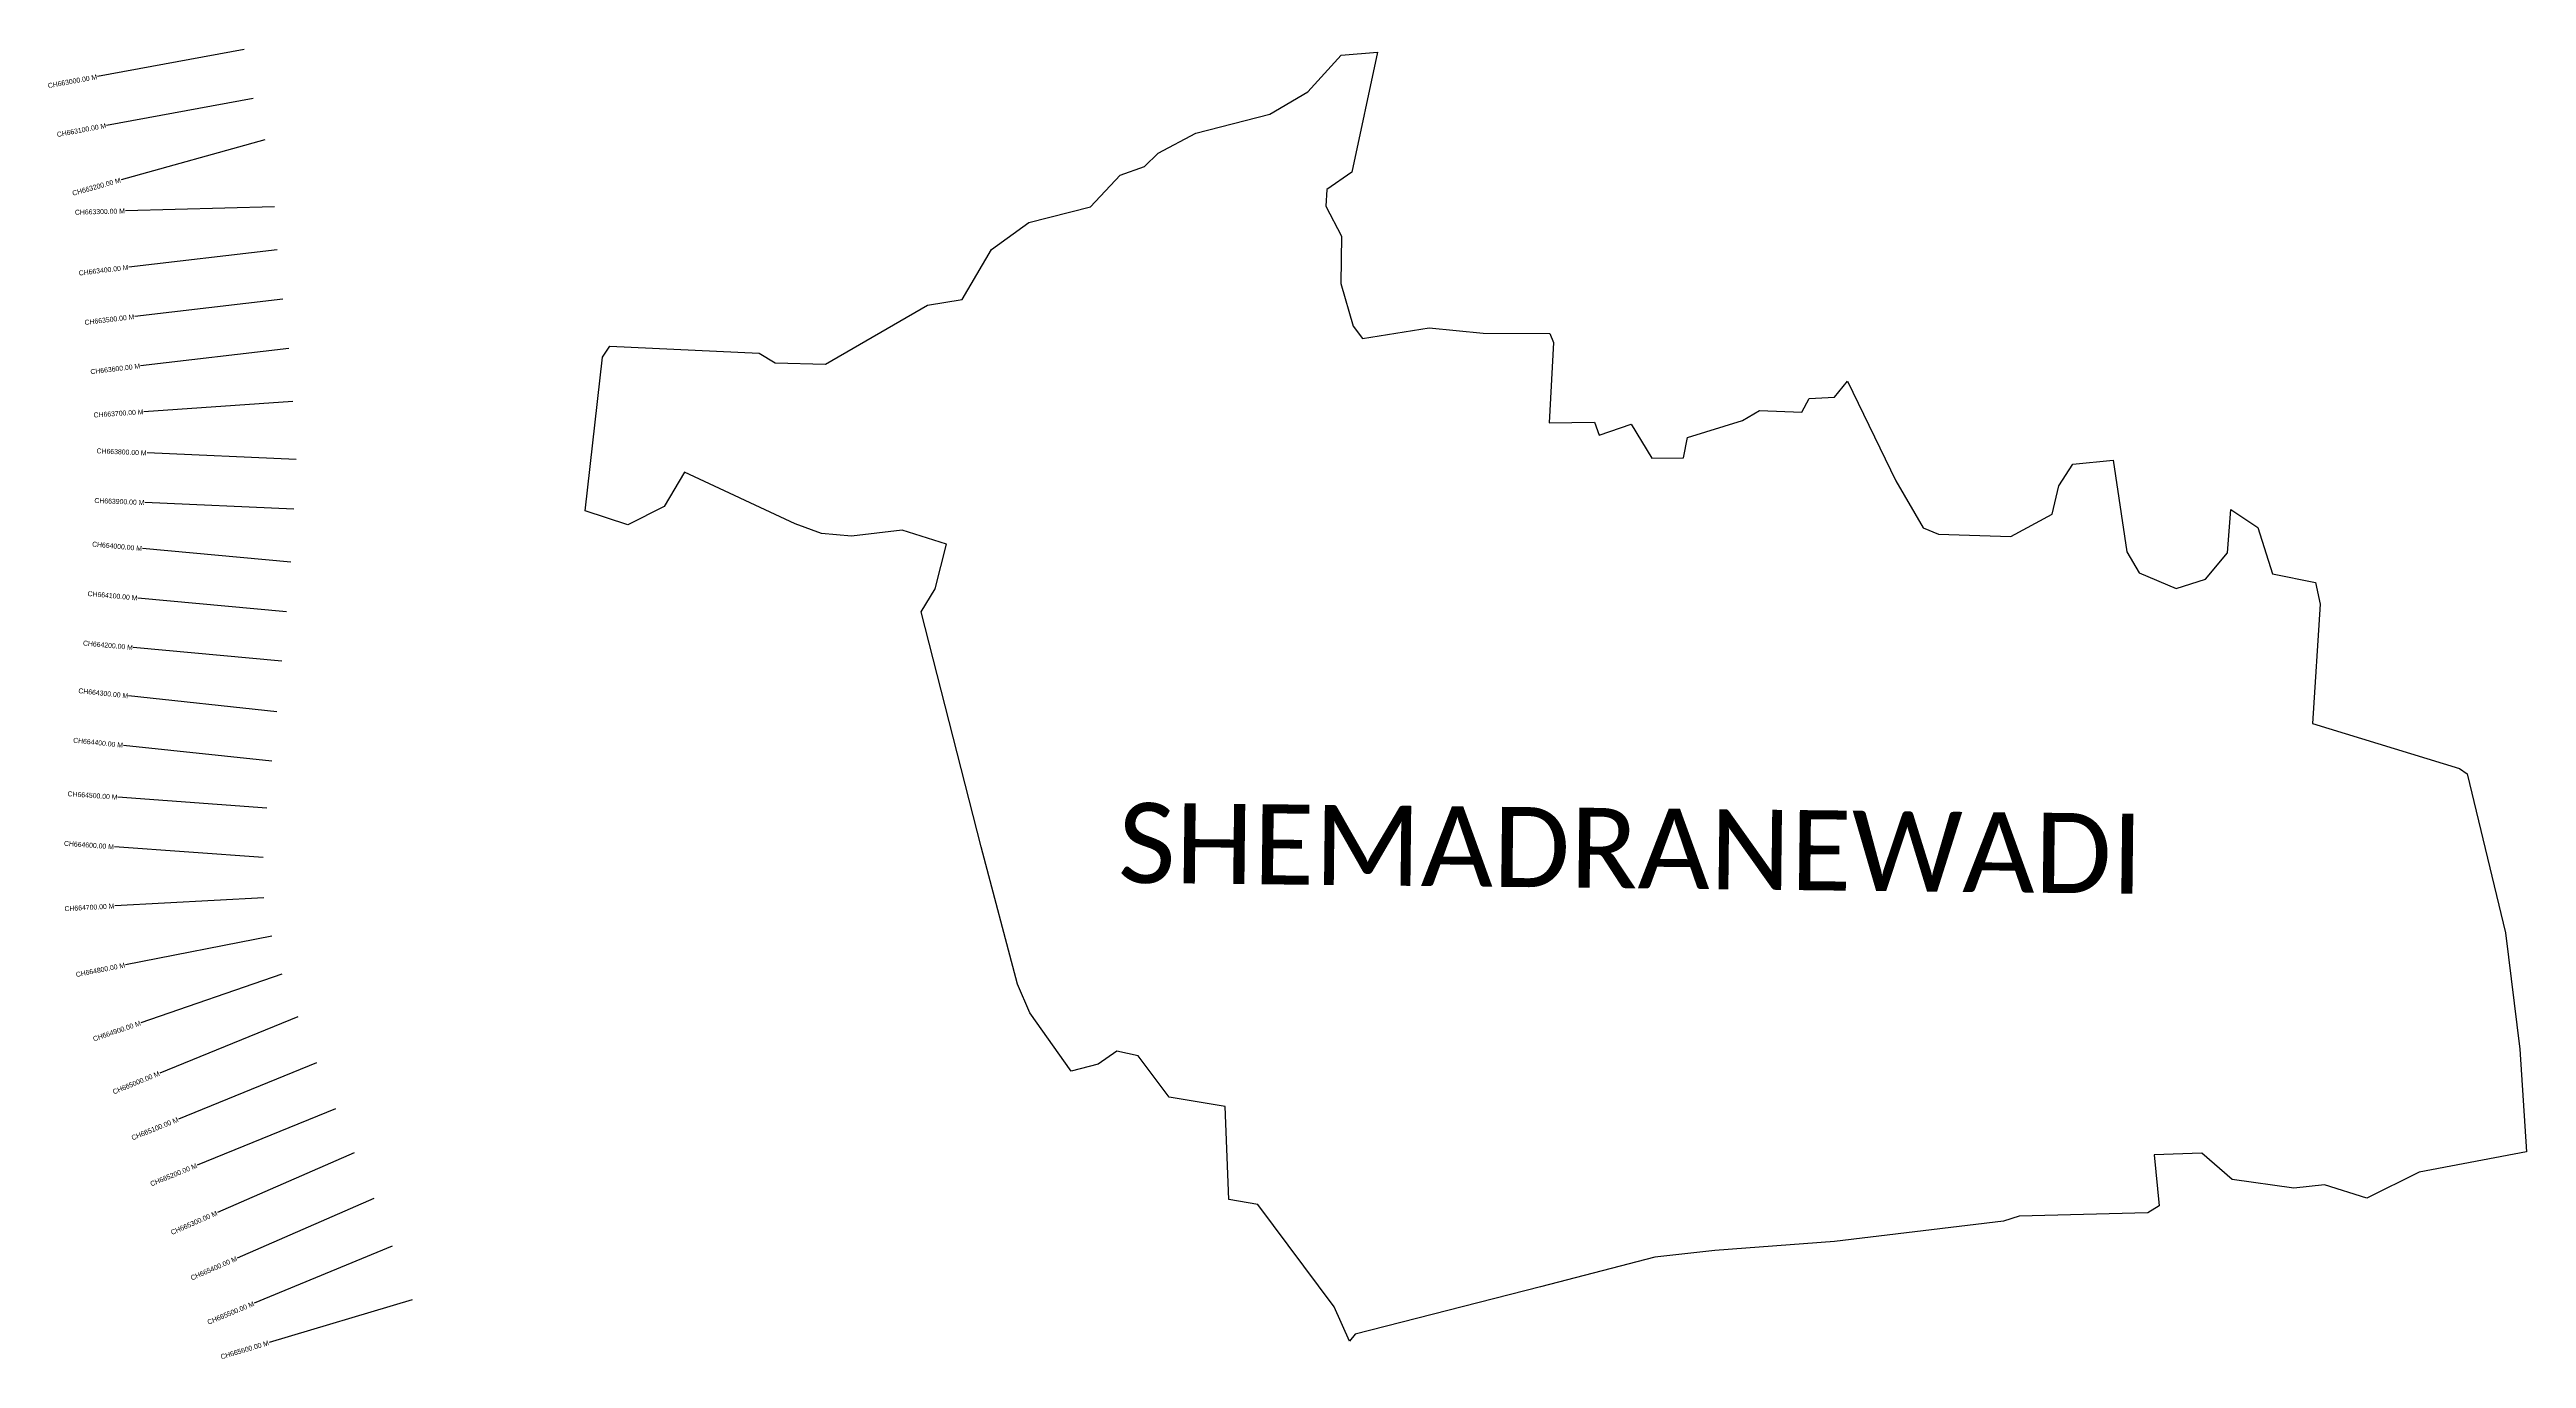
# Model space of a CAD drawing. Header units: metres. Extents: x 334783 to 339765, y 1780285 to 1782920.
import ezdxf
from ezdxf.enums import TextEntityAlignment as Align

# ---------------------------------------------------------------- set-up
doc = ezdxf.new("R2010")
doc.units = ezdxf.units.M
for name, color, linetype in [('CS', 134, 'Continuous'), ('CSMark', 6, 'Continuous'), ('village', 3, 'Continuous'), ('VILLAGE NAME', 250, 'Continuous')]:
    doc.layers.add(name, color=color, linetype=linetype)

msp = doc.modelspace()

# ---------------------------------------------------------------- linework, layer by layer
at = {"layer": 'CS'}
for p, q in [((335174.2, 1782919.7), (334879.2, 1782865.2)), ((335192.3, 1782821.4), (334897.3, 1782766.9)), ((335215.5, 1782737.9), (334926.5, 1782657.4)), ((335235, 1782602.9), (334935.2, 1782594.9)), ((335240.3, 1782516.8), (334942.3, 1782481.6)), ((335252, 1782417.5), (334954.1, 1782382.3)), ((335263.7, 1782318.2), (334965.8, 1782282.9)), ((335271.9, 1782211), (334972.6, 1782190.7)), ((335278.5, 1782094.6), (334978.8, 1782107.6)), ((335274.2, 1781994.7), (334974.4, 1782007.7)), ((335268.3, 1781887.6), (334969.5, 1781915.1)), ((335259.1, 1781788), (334960.4, 1781815.5)), ((335249.9, 1781688.4), (334951.2, 1781715.9)), ((335240.1, 1781586.8), (334941.8, 1781618.5)), ((335229.6, 1781487.4), (334931.3, 1781519)), ((335219.5, 1781393), (334920.3, 1781414.5)), ((335212.4, 1781293.2), (334913.1, 1781314.8)), ((335213.6, 1781212.5), (334914.1, 1781195.9)), ((335229.7, 1781134.8), (334935.3, 1781077.1)), ((335250.1, 1781058.5), (334966.5, 1780960.8)), ((335282.2, 1780972.5), (335004.3, 1780859.5)), ((335319.9, 1780879.9), (335042, 1780766.8)), ((335357.6, 1780787.3), (335079.7, 1780674.2)), ((335395.3, 1780698.7), (335120.3, 1780578.7)), ((335435.2, 1780607), (335160.3, 1780487.1)), ((335471.8, 1780510.9), (335194.6, 1780396.3)), ((335511.8, 1780403), (335224.4, 1780317))]:
    msp.add_line(p, q, dxfattribs=at)
at = {"layer": 'village', "color": 4}
msp.add_polyline3d([(337454.2, 1782914.5, 0), (337402.5, 1782672.9, 0), (337351.8, 1782637.7, 0), (337350.3, 1782604.2, 0), (337381.3, 1782544.2, 0), (337380.2, 1782448.7, 0), (337404.8, 1782362.6, 0), (337423.6, 1782337.8, 0), (337557.9, 1782359.4, 0), (337666.6, 1782348.6, 0), (337800.6, 1782348.1, 0), (337808.3, 1782330.1, 0), (337799.6, 1782168, 0), (337890.2, 1782169.7, 0), (337900.1, 1782143.7, 0), (337964.1, 1782165.7, 0), (338005.7, 1782097.1, 0), (338069.3, 1782097.8, 0), (338077.6, 1782138.5, 0), (338188.4, 1782172.7, 0), (338222.6, 1782193.1, 0), (338307.9, 1782189.5, 0), (338322.2, 1782217.4, 0), (338373.5, 1782220.1, 0), (338399.7, 1782252.4, 0), (338496.7, 1782051.7, 0), (338551.8, 1781957.2, 0), (338582.4, 1781944.3, 0), (338727.9, 1781939.5, 0), (338811.2, 1781984.3, 0), (338824.6, 1782041.3, 0), (338852.8, 1782085, 0), (338933.8, 1782093.2, 0), (338961.1, 1781908.9, 0), (338986, 1781866.5, 0), (339060.5, 1781834.8, 0), (339119.8, 1781853.7, 0), (339164, 1781906.8, 0), (339170.9, 1781994, 0), (339225.2, 1781957.7, 0), (339254.2, 1781864.1, 0), (339340.6, 1781846.9, 0), (339350.5, 1781803, 0), (339334.7, 1781563, 0), (339630.3, 1781472.8, 0), (339646.1, 1781461.8, 0), (339722.9, 1781142, 0), (339751.9, 1780907.5, 0), (339765.3, 1780700.7, 0), (339549.4, 1780659.7, 0), (339444.3, 1780607.9, 0), (339359.1, 1780634.7, 0), (339297.4, 1780627.5, 0), (339173.4, 1780645.5, 0), (339112, 1780698, 0), (339016.4, 1780694.7, 0), (339026.1, 1780592.6, 0), (339003.3, 1780578.5, 0), (338745.1, 1780571.2, 0), (338713, 1780561.3, 0), (338373.3, 1780520.5, 0), (338132.3, 1780502.4, 0), (338011.9, 1780488.8, 0), (337781.9, 1780429.3, 0), (337408.9, 1780334.1, 0), (337397.6, 1780319.7, 0), (337367, 1780388.8, 0), (337213, 1780594.7, 0), (337155, 1780605.3, 0), (337147.9, 1780792.3, 0), (337034.7, 1780810.8, 0), (336972.8, 1780894.4, 0), (336929.6, 1780903.3, 0), (336892.1, 1780877.3, 0), (336837.7, 1780863.5, 0), (336754.7, 1780980.6, 0), (336730.1, 1781038.2, 0), (336657, 1781314.9, 0), (336536.1, 1781788, 0), (336564.5, 1781834.1, 0), (336587.3, 1781924.3, 0), (336497.9, 1781952.1, 0), (336396.1, 1781939.9, 0), (336335.5, 1781945.6, 0), (336282.7, 1781964.9, 0), (336059.9, 1782068.8, 0), (336018.8, 1782000, 0), (335945.8, 1781963.3, 0), (335859.8, 1781991.4, 0), (335894.9, 1782300.3, 0), (335909.8, 1782322.3, 0), (336210.3, 1782308.7, 0), (336242.1, 1782289.2, 0), (336343.7, 1782286.6, 0), (336548.5, 1782405.3, 0), (336618.8, 1782416.4, 0), (336677.4, 1782517.1, 0), (336752.4, 1782571.5, 0), (336876.5, 1782602.9, 0), (336936.3, 1782667, 0), (336985.4, 1782684.2, 0), (337012.7, 1782711, 0), (337088.3, 1782751.6, 0), (337237.5, 1782789.6, 0), (337313.8, 1782834.5, 0), (337381, 1782908.3, 0), (337454.2, 1782914.5, 0)], close=True, dxfattribs=at)

# ---------------------------------------------------------------- texts
at = {"layer": 'CSMark'}
for s, rotation, p in [('CH663000.00 M', 10.4624, (334878.2, 1782865)), ('CH663100.00 M', 10.4624, (334896.3, 1782766.7)), ('CH663200.00 M', 15.5669, (334925.5, 1782657.1)), ('CH663300.00 M', 1.5393, (334934.2, 1782594.8)), ('CH663400.00 M', 6.7425, (334941.3, 1782481.4)), ('CH663500.00 M', 6.7425, (334953.1, 1782382.1)), ('CH663600.00 M', 6.7425, (334964.8, 1782282.8)), ('CH663700.00 M', 3.8611, (334971.6, 1782190.7)), ('CH663800.00 M', 357.5141, (334977.8, 1782107.6)), ('CH663900.00 M', 357.5141, (334973.4, 1782007.7)), ('CH664000.00 M', 354.7442, (334968.5, 1781915.2)), ('CH664100.00 M', 354.7442, (334959.4, 1781815.6)), ('CH664200.00 M', 354.7442, (334950.2, 1781716)), ('CH664300.00 M', 353.9376, (334940.8, 1781618.6)), ('CH664400.00 M', 353.9376, (334930.3, 1781519.1)), ('CH664500.00 M', 355.8853, (334919.3, 1781414.6)), ('CH664600.00 M', 355.8853, (334912.1, 1781314.8)), ('CH664700.00 M', 3.1814, (334913.1, 1781195.8)), ('CH664800.00 M', 11.0915, (334934.3, 1781076.9)), ('CH664900.00 M', 19.0039, (334965.5, 1780960.5)), ('CH665000.00 M', 22.1388, (335003.4, 1780859.1)), ('CH665100.00 M', 22.1388, (335041.1, 1780766.5)), ('CH665200.00 M', 22.1388, (335078.8, 1780673.8)), ('CH665300.00 M', 23.567, (335119.4, 1780578.3)), ('CH665400.00 M', 23.567, (335159.3, 1780486.7)), ('CH665500.00 M', 22.451, (335193.6, 1780395.9)), ('CH665600.00 M', 16.6512, (335223.4, 1780316.8))]:
    msp.add_text(s, height=10, rotation=rotation, dxfattribs=at).set_placement(p, align=Align.MIDDLE_RIGHT)
at = {"layer": 'VILLAGE NAME', "insert": (336933.3, 1781403.8), "char_height": 161.109, "attachment_point": 1, "rotation": 359.3742}
msp.add_mtext_dynamic_manual_height_columns('{\\fCalibri|b0|i0|c0|p34;SHEMADRANEWADI}', width=1589.786, gutter_width=805.5, heights=[0], dxfattribs=at)

doc.saveas('drawing.dxf')
